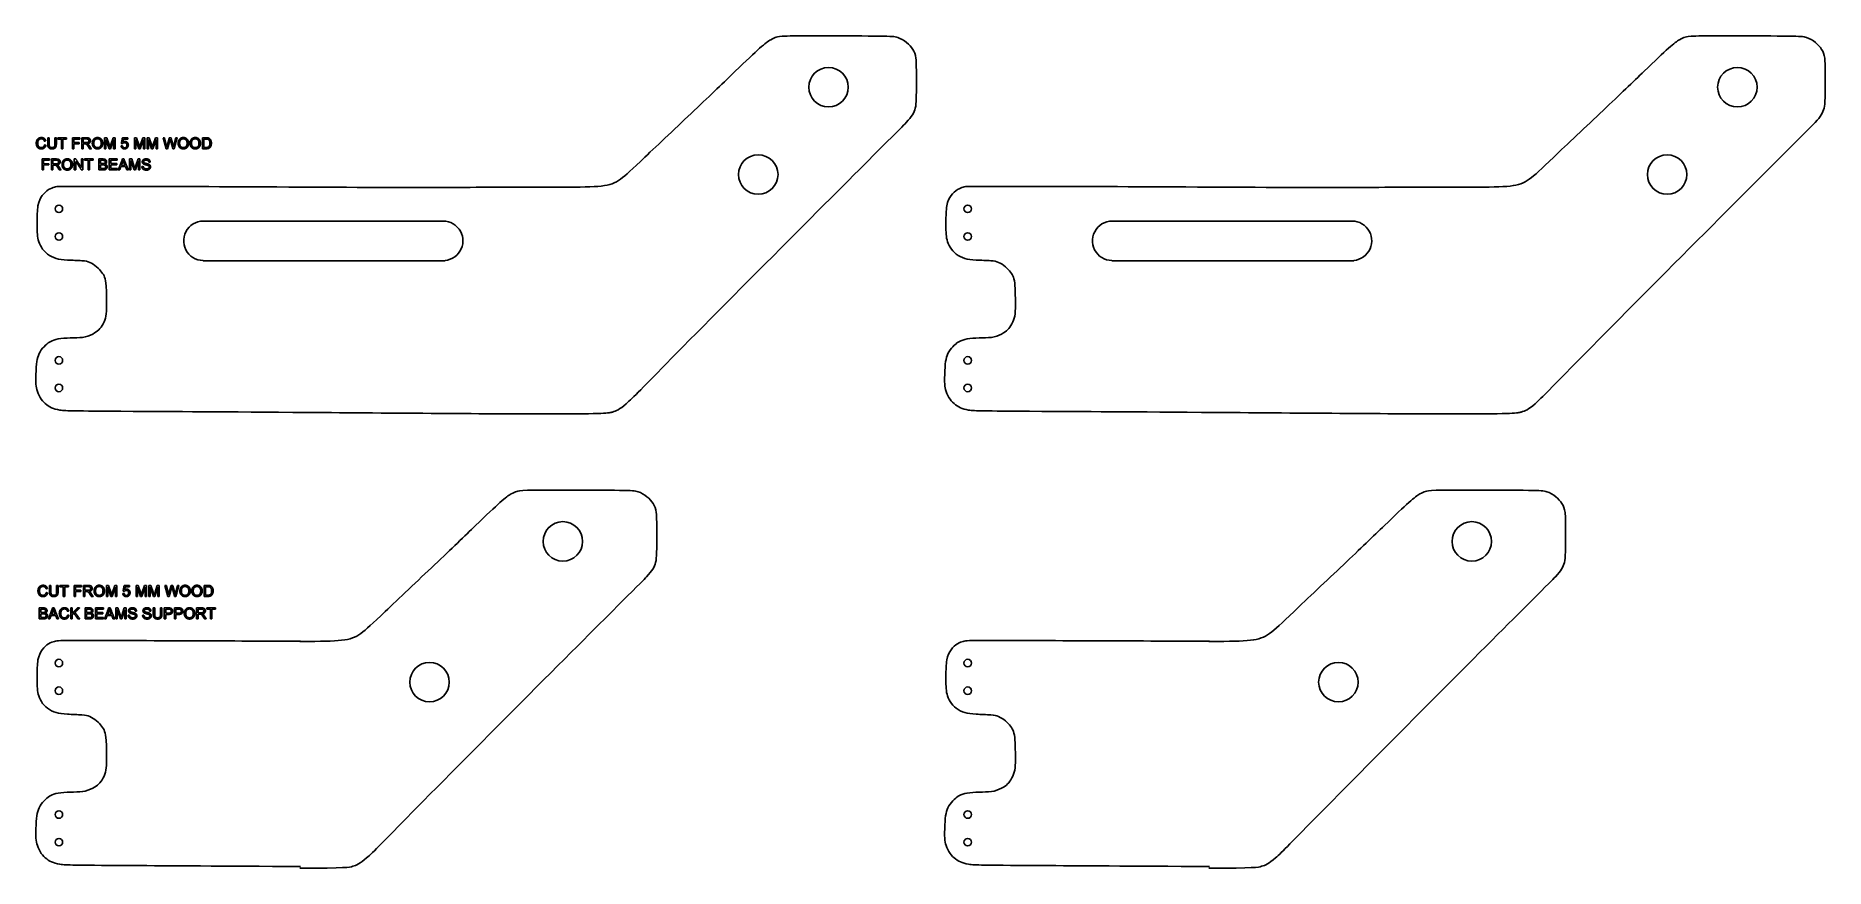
# Model space of a CAD drawing. Header units: millimetres. Extents: x -161 to 656, y -114 to 266.
import ezdxf

# ---------------------------------------------------------------- set-up
doc = ezdxf.new("R2010")
doc.units = ezdxf.units.MM
doc.layers.add('Layer 01', color=12, linetype='Continuous', true_color=0xc80000)
doc.layers.add('Layer 03', color=5, linetype='Continuous', true_color=0x0000ff)

msp = doc.modelspace()

# ---------------------------------------------------------------- linework, layer by layer
at = {"layer": 'Layer 01'}
for p, q in [((-151.53, 219.58), (-152.19, 219.58)), ((-152.19, 219.58), (-152.19, 216.69)), ((-151.53, 216.69), (-151.53, 219.58)), ((-137.74, 219.58), (-139.95, 219.58)), ((-139.95, 219.58), (-139.95, 214.58)), ((-139.95, 214.58), (-139.29, 214.58)), ((-137.71, 219.02), (-139.29, 219.02)), ((-139.29, 219.02), (-139.29, 217.37)), ((-139.29, 217.37), (-137.87, 217.37)), ((-139.29, 214.58), (-139.29, 216.8)), ((-139.29, 216.8), (-138.53, 216.8)), ((-128.52, 219.58), (-129.51, 219.58)), ((-129.51, 219.58), (-129.51, 214.58)), ((-129.51, 214.58), (-128.88, 214.58)), ((-128.88, 214.58), (-128.88, 218.83)), ((-128.88, 218.83), (-127.43, 214.58)), ((-127.34, 216.04), (-128.52, 219.58)), ((-127.43, 214.58), (-126.84, 214.58)), ((-126.84, 214.58), (-125.38, 218.76)), ((-125.64, 219.58), (-126.83, 216.1)), ((-124.75, 219.58), (-125.64, 219.58)), ((-125.38, 218.76), (-125.38, 214.58)), ((-125.38, 214.58), (-124.75, 214.58)), ((-124.75, 214.58), (-124.75, 219.58)), ((-114.94, 219.58), (-115.94, 219.58)), ((-115.94, 219.58), (-115.94, 214.58)), ((-115.94, 214.58), (-115.3, 214.58)), ((-115.3, 214.58), (-115.3, 218.83)), ((-115.3, 218.83), (-113.86, 214.58)), ((-113.76, 216.04), (-114.94, 219.58)), ((-113.86, 214.58), (-113.26, 214.58)), ((-112.06, 219.58), (-113.26, 216.1)), ((-113.26, 214.58), (-111.81, 218.76)), ((-111.17, 219.58), (-112.06, 219.58)), ((-111.81, 218.76), (-111.81, 214.58)), ((-111.81, 214.58), (-111.17, 214.58)), ((-111.17, 214.58), (-111.17, 219.58)), ((-109.13, 219.58), (-110.12, 219.58)), ((-110.12, 219.58), (-110.12, 214.58)), ((-110.12, 214.58), (-109.49, 214.58)), ((-109.49, 214.58), (-109.49, 218.83)), ((-109.49, 218.83), (-108.04, 214.58)), ((-107.95, 216.04), (-109.13, 219.58)), ((-108.04, 214.58), (-107.45, 214.58)), ((-107.45, 214.58), (-105.99, 218.76)), ((-106.25, 219.58), (-107.44, 216.1)), ((-105.36, 219.58), (-106.25, 219.58)), ((-105.99, 218.76), (-105.99, 214.58)), ((-105.99, 214.58), (-105.36, 214.58)), ((-105.36, 214.58), (-105.36, 219.58)), ((-102.13, 219.58), (-102.8, 219.58)), ((-102.8, 219.58), (-101.48, 214.58)), ((-101.37, 216.3), (-102.13, 219.58)), ((-101.48, 214.58), (-100.8, 214.58)), ((-100.8, 214.58), (-99.74, 218.39)), ((-83.18, 219.58), (-84.9, 219.58)), ((-84.9, 219.58), (-84.9, 214.58)), ((-84.9, 214.58), (-83.1, 214.58)), ((-83.19, 218.99), (-84.24, 218.99)), ((-84.24, 218.99), (-84.24, 215.17)), ((-84.24, 215.17), (-83.18, 215.17)), ((-151.56, 209.89), (-153.78, 209.89)), ((-153.78, 209.89), (-153.78, 204.89)), ((-153.78, 204.89), (-153.12, 204.89)), ((-151.54, 209.34), (-153.12, 209.34)), ((-153.12, 209.34), (-153.12, 207.68)), ((-153.12, 207.68), (-151.7, 207.68)), ((-153.12, 204.89), (-153.12, 207.11)), ((-153.12, 207.11), (-152.35, 207.11)), ((-130.23, 209.89), (-132.1, 209.89)), ((-132.1, 209.89), (-132.1, 204.89)), ((-132.1, 204.89), (-130.2, 204.89)), ((-130.44, 209.3), (-131.44, 209.3)), ((-131.44, 209.3), (-131.44, 207.79)), ((-131.44, 207.79), (-130.36, 207.79)), ((-130.29, 207.2), (-131.44, 207.2)), ((-131.44, 207.2), (-131.44, 205.48)), ((-131.44, 205.48), (-130.2, 205.48)), ((-121.32, 208.41), (-121.87, 206.94)), ((-121.87, 206.94), (-120.18, 206.94)), ((-120.18, 206.94), (-120.7, 208.33)), ((-117.13, 209.89), (-118.13, 209.89)), ((-118.13, 209.89), (-118.13, 204.89)), ((-118.13, 204.89), (-117.49, 204.89)), ((-117.49, 204.89), (-117.49, 209.14)), ((-117.49, 209.14), (-116.05, 204.89)), ((-115.95, 206.35), (-117.13, 209.89)), ((-116.05, 204.89), (-115.45, 204.89)), ((-114.25, 209.89), (-115.45, 206.41)), ((-115.45, 204.89), (-114, 209.07)), ((-113.36, 209.89), (-114.25, 209.89)), ((-114, 209.07), (-114, 204.89)), ((-114, 204.89), (-113.36, 204.89)), ((-113.36, 204.89), (-113.36, 209.89)), ((-150.74, 15.36), (-151.4, 15.36)), ((-151.4, 15.36), (-151.4, 12.48)), ((-150.74, 12.47), (-150.74, 15.36)), ((-136.95, 15.36), (-139.16, 15.36)), ((-139.16, 15.36), (-139.16, 10.36)), ((-139.16, 10.36), (-138.5, 10.36)), ((-136.92, 14.81), (-138.5, 14.81)), ((-138.5, 14.81), (-138.5, 13.15)), ((-138.5, 13.15), (-137.08, 13.15)), ((-138.5, 10.36), (-138.5, 12.58)), ((-138.5, 12.58), (-137.73, 12.58)), ((-127.73, 15.36), (-128.72, 15.36)), ((-128.72, 15.36), (-128.72, 10.36)), ((-128.72, 10.36), (-128.09, 10.36)), ((-128.09, 10.36), (-128.09, 14.62)), ((-128.09, 14.62), (-126.64, 10.36)), ((-126.54, 11.82), (-127.73, 15.36)), ((-126.64, 10.36), (-126.04, 10.36)), ((-124.84, 15.36), (-126.04, 11.88)), ((-126.04, 10.36), (-124.59, 14.54)), ((-123.95, 15.36), (-124.84, 15.36)), ((-124.59, 14.54), (-124.59, 10.36)), ((-124.59, 10.36), (-123.95, 10.36)), ((-123.95, 10.36), (-123.95, 15.36)), ((-114.15, 15.36), (-115.15, 15.36)), ((-115.15, 15.36), (-115.15, 10.36)), ((-115.15, 10.36), (-114.51, 10.36)), ((-114.51, 10.36), (-114.51, 14.62)), ((-114.51, 14.62), (-113.07, 10.36)), ((-112.97, 11.82), (-114.15, 15.36)), ((-113.07, 10.36), (-112.47, 10.36)), ((-111.27, 15.36), (-112.47, 11.88)), ((-112.47, 10.36), (-111.02, 14.54)), ((-110.38, 15.36), (-111.27, 15.36)), ((-111.02, 14.54), (-111.02, 10.36)), ((-111.02, 10.36), (-110.38, 10.36)), ((-110.38, 10.36), (-110.38, 15.36)), ((-108.34, 15.36), (-109.33, 15.36)), ((-109.33, 15.36), (-109.33, 10.36)), ((-109.33, 10.36), (-108.7, 10.36)), ((-108.7, 10.36), (-108.7, 14.62)), ((-108.7, 14.62), (-107.25, 10.36)), ((-107.16, 11.82), (-108.34, 15.36)), ((-107.25, 10.36), (-106.65, 10.36)), ((-105.45, 15.36), (-106.65, 11.88)), ((-106.65, 10.36), (-105.2, 14.54)), ((-104.56, 15.36), (-105.45, 15.36)), ((-105.2, 14.54), (-105.2, 10.36)), ((-105.2, 10.36), (-104.56, 10.36)), ((-104.56, 10.36), (-104.56, 15.36)), ((-101.33, 15.36), (-102.01, 15.36)), ((-102.01, 15.36), (-100.69, 10.36)), ((-100.57, 12.08), (-101.33, 15.36)), ((-100.69, 10.36), (-100.01, 10.36)), ((-100.01, 10.36), (-98.95, 14.17)), ((-82.39, 15.36), (-84.11, 15.36)), ((-84.11, 15.36), (-84.11, 10.36)), ((-84.11, 10.36), (-82.31, 10.36)), ((-82.4, 14.77), (-83.45, 14.77)), ((-83.45, 14.77), (-83.45, 10.95)), ((-83.45, 10.95), (-82.38, 10.95)), ((-157.44, 5.11), (-159.32, 5.11)), ((-159.32, 5.11), (-159.32, 0.11)), ((-159.32, 0.11), (-157.41, 0.11)), ((-157.66, 4.52), (-158.65, 4.52)), ((-158.65, 4.52), (-158.65, 3.01)), ((-158.65, 3.01), (-157.57, 3.01)), ((-157.5, 2.42), (-158.65, 2.42)), ((-158.65, 2.42), (-158.65, 0.7)), ((-158.65, 0.7), (-157.41, 0.7)), ((-153.19, 3.63), (-153.74, 2.17)), ((-153.74, 2.17), (-152.05, 2.17)), ((-152.05, 2.17), (-152.57, 3.55)), ((-136.49, 5.11), (-138.37, 5.11)), ((-138.37, 5.11), (-138.37, 0.11)), ((-138.37, 0.11), (-136.46, 0.11)), ((-136.71, 4.52), (-137.71, 4.52)), ((-137.71, 4.52), (-137.71, 3.01)), ((-137.71, 3.01), (-136.63, 3.01)), ((-136.55, 2.42), (-137.71, 2.42)), ((-137.71, 2.42), (-137.71, 0.7)), ((-137.71, 0.7), (-136.46, 0.7)), ((-127.59, 3.63), (-128.14, 2.17)), ((-128.14, 2.17), (-126.44, 2.17)), ((-126.44, 2.17), (-126.96, 3.55)), ((-123.4, 5.11), (-124.39, 5.11)), ((-124.39, 5.11), (-124.39, 0.11)), ((-124.39, 0.11), (-123.76, 0.11)), ((-123.76, 0.11), (-123.76, 4.37)), ((-123.76, 4.37), (-122.31, 0.11)), ((-122.22, 1.57), (-123.4, 5.11)), ((-122.31, 0.11), (-121.72, 0.11)), ((-121.72, 0.11), (-120.26, 4.3)), ((-120.52, 5.11), (-121.71, 1.63)), ((-119.63, 5.11), (-120.52, 5.11)), ((-120.26, 4.3), (-120.26, 0.11)), ((-120.26, 0.11), (-119.63, 0.11)), ((-119.63, 0.11), (-119.63, 5.11)), ((-103.37, 5.11), (-104.03, 5.11)), ((-104.03, 5.11), (-104.03, 2.23)), ((-103.37, 2.22), (-103.37, 5.11)), ((-100.38, 5.11), (-102.27, 5.11)), ((-102.27, 5.11), (-102.27, 0.11)), ((-102.27, 0.11), (-101.61, 0.11)), ((-100.33, 4.52), (-101.61, 4.52)), ((-101.61, 4.52), (-101.61, 2.74)), ((-101.61, 2.74), (-100.31, 2.74)), ((-101.61, 0.11), (-101.61, 2.15)), ((-101.61, 2.15), (-100.32, 2.15)), ((-95.73, 5.11), (-97.61, 5.11)), ((-97.61, 5.11), (-97.61, 0.11)), ((-97.61, 0.11), (-96.95, 0.11)), ((-95.67, 4.52), (-96.95, 4.52)), ((-96.95, 4.52), (-96.95, 2.74)), ((-96.95, 2.74), (-95.66, 2.74)), ((-96.95, 0.11), (-96.95, 2.15)), ((-96.95, 2.15), (-95.67, 2.15)), ((-85.3, 5.11), (-87.52, 5.11)), ((-87.52, 5.11), (-87.52, 0.11)), ((-87.52, 0.11), (-86.86, 0.11)), ((-85.27, 4.56), (-86.86, 4.56)), ((-86.86, 4.56), (-86.86, 2.91)), ((-86.86, 2.91), (-85.43, 2.91)), ((-86.86, 0.11), (-86.86, 2.33)), ((-86.86, 2.33), (-86.09, 2.33))]:
    msp.add_line(p, q, dxfattribs=at)
for points, knots in [([(-156.37, 218.21), (-156.57, 218.9), (-157.08, 219.28), (-157.6, 219.66), (-158.35, 219.66), (-159.01, 219.66), (-159.56, 219.36), (-160.11, 219.06), (-160.41, 218.48), (-160.7, 217.9), (-160.7, 217.12), (-160.7, 216.4), (-160.44, 215.78), (-160.18, 215.15), (-159.67, 214.82), (-159.16, 214.49), (-158.36, 214.49), (-157.58, 214.49), (-157.04, 214.92), (-156.5, 215.35), (-156.29, 216.16)], [-21, -21, -21, -20, -20, -19, -19, -18, -18, -17, -17, -16, -16, -15, -15, -14, -14, -13, -13, -12, -12, -11, -11, -11]), ([(-156.95, 216.33), (-157.08, 215.7), (-157.47, 215.38), (-157.85, 215.06), (-158.41, 215.06), (-158.87, 215.06), (-159.26, 215.3), (-159.65, 215.53), (-159.84, 216.01), (-160.02, 216.48), (-160.02, 217.12), (-160.02, 217.61), (-159.87, 218.08), (-159.71, 218.54), (-159.32, 218.82), (-158.94, 219.1), (-158.36, 219.1), (-157.86, 219.1), (-157.53, 218.85), (-157.2, 218.6), (-157.02, 218.05)], [-32, -32, -32, -31, -31, -30, -30, -29, -29, -28, -28, -27, -27, -26, -26, -25, -25, -24, -24, -23, -23, -22, -22, -22]), ([(-155.46, 216.69), (-155.46, 215.9), (-155.27, 215.44), (-155.08, 214.98), (-154.63, 214.74), (-154.19, 214.49), (-153.49, 214.49), (-152.76, 214.49), (-152.32, 214.77), (-151.87, 215.05), (-151.7, 215.49), (-151.53, 215.94), (-151.53, 216.69)], [-8, -8, -8, -7, -7, -6, -6, -5, -5, -4, -4, -3, -3, -2, -2, -2]), ([(-152.19, 216.69), (-152.19, 215.75), (-152.5, 215.42), (-152.81, 215.09), (-153.54, 215.09), (-153.97, 215.09), (-154.26, 215.26), (-154.56, 215.43), (-154.68, 215.73), (-154.8, 216.04), (-154.8, 216.69)], [-16, -16, -16, -15, -15, -14, -14, -13, -13, -12, -12, -11, -11, -11]), ([(-138.16, 216.77), (-138, 216.74), (-137.86, 216.64), (-137.71, 216.55), (-137.52, 216.31), (-137.33, 216.07), (-137.04, 215.62)], [-15, -15, -15, -14, -14, -13, -13, -12, -12, -12]), ([(-137.87, 217.37), (-137.42, 217.37), (-137.16, 217.47), (-136.91, 217.56), (-136.77, 217.77), (-136.64, 217.97), (-136.64, 218.21), (-136.64, 218.57), (-136.9, 218.8), (-137.16, 219.02), (-137.71, 219.02)], [1, 1, 1, 2, 2, 3, 3, 4, 4, 5, 5, 6, 6, 6]), ([(-137.37, 216.85), (-136.65, 216.95), (-136.3, 217.32), (-135.96, 217.68), (-135.96, 218.21), (-135.96, 218.63), (-136.17, 218.97), (-136.38, 219.31), (-136.72, 219.44), (-137.07, 219.58), (-137.74, 219.58)], [-7, -7, -7, -6, -6, -5, -5, -4, -4, -3, -3, -2, -2, -2]), ([(-136.42, 215.94), (-136.68, 216.34), (-136.97, 216.6), (-137.11, 216.73), (-137.37, 216.85)], [-9, -9, -9, -8, -8, -7, -7, -7]), ([(-135.12, 217.01), (-135.12, 216.36), (-134.84, 215.77), (-134.55, 215.18), (-134, 214.84), (-133.44, 214.49), (-132.74, 214.49), (-132.08, 214.49), (-131.52, 214.8), (-130.96, 215.11), (-130.65, 215.71), (-130.35, 216.31), (-130.35, 217.07), (-130.35, 217.82), (-130.64, 218.41), (-130.93, 219), (-131.48, 219.33), (-132.04, 219.67), (-132.73, 219.67), (-133.79, 219.67), (-134.46, 218.96), (-135.12, 218.26), (-135.12, 217.01)], [-11, -11, -11, -10, -10, -9, -9, -8, -8, -7, -7, -6, -6, -5, -5, -4, -4, -3, -3, -2, -2, -1, -1, 0, 0, 0]), ([(-134.44, 217), (-134.44, 216.1), (-133.96, 215.58), (-133.47, 215.06), (-132.74, 215.06), (-131.99, 215.06), (-131.51, 215.59), (-131.03, 216.11), (-131.03, 217.07), (-131.03, 217.68), (-131.23, 218.14), (-131.44, 218.59), (-131.84, 218.85), (-132.23, 219.1), (-132.73, 219.1), (-133.43, 219.1), (-133.94, 218.61), (-134.44, 218.13), (-134.44, 217)], [0, 0, 0, 1, 1, 2, 2, 3, 3, 4, 4, 5, 5, 6, 6, 7, 7, 8, 8, 9, 9, 9]), ([(-121.99, 215.89), (-121.93, 215.26), (-121.5, 214.88), (-121.07, 214.49), (-120.38, 214.49), (-119.55, 214.49), (-119.07, 215.1), (-118.68, 215.6), (-118.68, 216.27), (-118.68, 216.99), (-119.13, 217.44), (-119.58, 217.89), (-120.23, 217.89), (-120.72, 217.89), (-121.17, 217.58)], [-29, -29, -29, -28, -28, -27, -27, -26, -26, -25, -25, -24, -24, -23, -23, -22, -22, -22]), ([(-121.3, 216.87), (-121.17, 217.08), (-120.93, 217.22), (-120.69, 217.35), (-120.39, 217.35), (-119.92, 217.35), (-119.62, 217.05), (-119.33, 216.74), (-119.33, 216.22), (-119.33, 215.67), (-119.63, 215.33), (-119.94, 215), (-120.38, 215), (-120.75, 215), (-121.01, 215.24), (-121.27, 215.47), (-121.35, 215.94)], [-16, -16, -16, -15, -15, -14, -14, -13, -13, -12, -12, -11, -11, -10, -10, -9, -9, -8, -8, -8]), ([(-95.96, 217.01), (-95.96, 216.36), (-95.68, 215.77), (-95.39, 215.18), (-94.84, 214.84), (-94.28, 214.49), (-93.57, 214.49), (-92.92, 214.49), (-92.36, 214.8), (-91.8, 215.11), (-91.49, 215.71), (-91.18, 216.31), (-91.18, 217.07), (-91.18, 217.82), (-91.48, 218.41), (-91.77, 219), (-92.32, 219.33), (-92.88, 219.67), (-93.57, 219.67), (-94.63, 219.67), (-95.3, 218.96), (-95.96, 218.26), (-95.96, 217.01)], [-11, -11, -11, -10, -10, -9, -9, -8, -8, -7, -7, -6, -6, -5, -5, -4, -4, -3, -3, -2, -2, -1, -1, 0, 0, 0]), ([(-95.28, 217), (-95.28, 216.1), (-94.8, 215.58), (-94.31, 215.06), (-93.58, 215.06), (-92.83, 215.06), (-92.35, 215.59), (-91.87, 216.11), (-91.87, 217.07), (-91.87, 217.68), (-92.07, 218.14), (-92.28, 218.59), (-92.68, 218.85), (-93.07, 219.1), (-93.57, 219.1), (-94.27, 219.1), (-94.78, 218.61), (-95.28, 218.13), (-95.28, 217)], [0, 0, 0, 1, 1, 2, 2, 3, 3, 4, 4, 5, 5, 6, 6, 7, 7, 8, 8, 9, 9, 9]), ([(-90.53, 217.01), (-90.53, 216.36), (-90.25, 215.77), (-89.96, 215.18), (-89.41, 214.84), (-88.85, 214.49), (-88.14, 214.49), (-87.49, 214.49), (-86.93, 214.8), (-86.37, 215.11), (-86.06, 215.71), (-85.76, 216.31), (-85.76, 217.07), (-85.76, 217.82), (-86.05, 218.41), (-86.34, 219), (-86.89, 219.33), (-87.45, 219.67), (-88.14, 219.67), (-89.2, 219.67), (-89.87, 218.96), (-90.53, 218.26), (-90.53, 217.01)], [-11, -11, -11, -10, -10, -9, -9, -8, -8, -7, -7, -6, -6, -5, -5, -4, -4, -3, -3, -2, -2, -1, -1, 0, 0, 0]), ([(-89.85, 217), (-89.85, 216.1), (-89.37, 215.58), (-88.88, 215.06), (-88.15, 215.06), (-87.4, 215.06), (-86.92, 215.59), (-86.44, 216.11), (-86.44, 217.07), (-86.44, 217.68), (-86.64, 218.14), (-86.85, 218.59), (-87.25, 218.85), (-87.64, 219.1), (-88.14, 219.1), (-88.84, 219.1), (-89.35, 218.61), (-89.85, 218.13), (-89.85, 217)], [0, 0, 0, 1, 1, 2, 2, 3, 3, 4, 4, 5, 5, 6, 6, 7, 7, 8, 8, 9, 9, 9]), ([(-83.18, 215.17), (-82.68, 215.17), (-82.4, 215.26), (-82.12, 215.35), (-81.95, 215.52), (-81.72, 215.76), (-81.59, 216.15), (-81.45, 216.55), (-81.45, 217.12), (-81.45, 217.9), (-81.71, 218.32), (-81.97, 218.74), (-82.34, 218.88), (-82.6, 218.99), (-83.19, 218.99)], [1, 1, 1, 2, 2, 3, 3, 4, 4, 5, 5, 6, 6, 7, 7, 8, 8, 8]), ([(-83.1, 214.58), (-82.65, 214.58), (-82.3, 214.67), (-81.95, 214.75), (-81.7, 214.92), (-81.45, 215.08), (-81.25, 215.37), (-81.04, 215.66), (-80.91, 216.1), (-80.77, 216.54), (-80.77, 217.11), (-80.77, 217.77), (-80.97, 218.29), (-81.16, 218.81), (-81.56, 219.15), (-81.86, 219.41), (-82.29, 219.51), (-82.6, 219.58), (-83.18, 219.58)], [-11, -11, -11, -10, -10, -9, -9, -8, -8, -7, -7, -6, -6, -5, -5, -4, -4, -3, -3, -2, -2, -2]), ([(-151.98, 207.09), (-151.83, 207.05), (-151.68, 206.95), (-151.53, 206.86), (-151.35, 206.62), (-151.16, 206.38), (-150.87, 205.93)], [-15, -15, -15, -14, -14, -13, -13, -12, -12, -12]), ([(-151.7, 207.68), (-151.24, 207.68), (-150.99, 207.78), (-150.73, 207.87), (-150.6, 208.08), (-150.47, 208.28), (-150.47, 208.52), (-150.47, 208.88), (-150.72, 209.11), (-150.98, 209.34), (-151.54, 209.34)], [1, 1, 1, 2, 2, 3, 3, 4, 4, 5, 5, 6, 6, 6]), ([(-151.19, 207.16), (-150.47, 207.26), (-150.13, 207.63), (-149.79, 207.99), (-149.79, 208.52), (-149.79, 208.94), (-149.99, 209.28), (-150.2, 209.62), (-150.55, 209.75), (-150.9, 209.89), (-151.56, 209.89)], [-7, -7, -7, -6, -6, -5, -5, -4, -4, -3, -3, -2, -2, -2]), ([(-150.25, 206.25), (-150.5, 206.65), (-150.79, 206.92), (-150.93, 207.04), (-151.19, 207.16)], [-9, -9, -9, -8, -8, -7, -7, -7]), ([(-148.95, 207.32), (-148.95, 206.67), (-148.66, 206.08), (-148.38, 205.49), (-147.82, 205.15), (-147.27, 204.81), (-146.56, 204.81), (-145.91, 204.81), (-145.35, 205.11), (-144.79, 205.42), (-144.48, 206.02), (-144.17, 206.62), (-144.17, 207.38), (-144.17, 208.13), (-144.46, 208.72), (-144.75, 209.31), (-145.31, 209.65), (-145.87, 209.98), (-146.56, 209.98), (-147.61, 209.98), (-148.28, 209.27), (-148.95, 208.57), (-148.95, 207.32)], [-11, -11, -11, -10, -10, -9, -9, -8, -8, -7, -7, -6, -6, -5, -5, -4, -4, -3, -3, -2, -2, -1, -1, 0, 0, 0]), ([(-148.27, 207.31), (-148.27, 206.41), (-147.78, 205.89), (-147.3, 205.37), (-146.56, 205.37), (-145.82, 205.37), (-145.34, 205.9), (-144.85, 206.42), (-144.85, 207.39), (-144.85, 208), (-145.06, 208.45), (-145.27, 208.91), (-145.66, 209.16), (-146.06, 209.41), (-146.55, 209.41), (-147.26, 209.41), (-147.76, 208.92), (-148.27, 208.44), (-148.27, 207.31)], [0, 0, 0, 1, 1, 2, 2, 3, 3, 4, 4, 5, 5, 6, 6, 7, 7, 8, 8, 9, 9, 9]), ([(-130.36, 207.79), (-129.92, 207.79), (-129.73, 207.85), (-129.48, 207.92), (-129.35, 208.09), (-129.22, 208.27), (-129.22, 208.53), (-129.22, 208.78), (-129.34, 208.97), (-129.46, 209.16), (-129.68, 209.23), (-129.9, 209.3), (-130.44, 209.3)], [1, 1, 1, 2, 2, 3, 3, 4, 4, 5, 5, 6, 6, 7, 7, 7]), ([(-130.2, 205.48), (-129.88, 205.48), (-129.75, 205.5), (-129.52, 205.54), (-129.37, 205.64), (-129.21, 205.74), (-129.11, 205.92), (-129.01, 206.1), (-129.01, 206.34), (-129.01, 206.62), (-129.16, 206.82), (-129.3, 207.03), (-129.56, 207.11), (-129.81, 207.2), (-130.29, 207.2)], [1, 1, 1, 2, 2, 3, 3, 4, 4, 5, 5, 6, 6, 7, 7, 8, 8, 8]), ([(-129.27, 207.55), (-128.92, 207.72), (-128.75, 208.01), (-128.57, 208.29), (-128.57, 208.61), (-128.57, 208.95), (-128.77, 209.27), (-128.96, 209.58), (-129.31, 209.74), (-129.66, 209.89), (-130.23, 209.89)], [-7, -7, -7, -6, -6, -5, -5, -4, -4, -3, -3, -2, -2, -2]), ([(-130.2, 204.89), (-129.72, 204.89), (-129.39, 204.97), (-129.06, 205.06), (-128.84, 205.22), (-128.63, 205.38), (-128.48, 205.69), (-128.33, 205.99), (-128.33, 206.34), (-128.33, 206.78), (-128.57, 207.1), (-128.82, 207.42), (-129.27, 207.55)], [-13, -13, -13, -12, -12, -11, -11, -10, -10, -9, -9, -8, -8, -7, -7, -7]), ([(-112.52, 206.5), (-112.5, 205.99), (-112.24, 205.6), (-111.98, 205.2), (-111.53, 205), (-111.07, 204.81), (-110.39, 204.81), (-109.85, 204.81), (-109.43, 205), (-109, 205.2), (-108.77, 205.55), (-108.54, 205.9), (-108.54, 206.3), (-108.54, 206.7), (-108.75, 207.01), (-108.96, 207.32), (-109.39, 207.52), (-109.69, 207.66), (-110.5, 207.84), (-111.31, 208.02), (-111.5, 208.2), (-111.69, 208.37), (-111.69, 208.64), (-111.69, 208.95), (-111.42, 209.17), (-111.14, 209.39), (-110.54, 209.39), (-109.97, 209.39), (-109.67, 209.15), (-109.38, 208.91), (-109.32, 208.43)], [-50, -50, -50, -49, -49, -48, -48, -47, -47, -46, -46, -45, -45, -44, -44, -43, -43, -42, -42, -41, -41, -40, -40, -39, -39, -38, -38, -37, -37, -36, -36, -35, -35, -35]), ([(-108.69, 208.48), (-108.71, 208.92), (-108.94, 209.27), (-109.16, 209.61), (-109.59, 209.79), (-110.01, 209.97), (-110.57, 209.97), (-111.07, 209.97), (-111.49, 209.8), (-111.9, 209.63), (-112.11, 209.3), (-112.33, 208.97), (-112.33, 208.6), (-112.33, 208.25), (-112.15, 207.97), (-111.98, 207.7), (-111.62, 207.51), (-111.34, 207.36), (-110.65, 207.2), (-109.97, 207.03), (-109.76, 206.95), (-109.45, 206.83), (-109.31, 206.66), (-109.18, 206.48), (-109.18, 206.25), (-109.18, 206.02), (-109.32, 205.82), (-109.46, 205.62), (-109.75, 205.51), (-110.04, 205.4), (-110.42, 205.4), (-110.85, 205.4), (-111.19, 205.55), (-111.53, 205.69), (-111.69, 205.94), (-111.85, 206.18), (-111.89, 206.55)], [-34, -34, -34, -33, -33, -32, -32, -31, -31, -30, -30, -29, -29, -28, -28, -27, -27, -26, -26, -25, -25, -24, -24, -23, -23, -22, -22, -21, -21, -20, -20, -19, -19, -18, -18, -17, -17, -16, -16, -16]), ([(-155.58, 13.99), (-155.78, 14.68), (-156.29, 15.06), (-156.8, 15.44), (-157.55, 15.44), (-158.22, 15.44), (-158.77, 15.14), (-159.32, 14.84), (-159.61, 14.26), (-159.91, 13.68), (-159.91, 12.9), (-159.91, 12.18), (-159.65, 11.56), (-159.38, 10.94), (-158.88, 10.61), (-158.37, 10.28), (-157.56, 10.28), (-156.78, 10.28), (-156.24, 10.7), (-155.7, 11.13), (-155.5, 11.95)], [-21, -21, -21, -20, -20, -19, -19, -18, -18, -17, -17, -16, -16, -15, -15, -14, -14, -13, -13, -12, -12, -11, -11, -11]), ([(-156.16, 12.11), (-156.29, 11.48), (-156.68, 11.16), (-157.06, 10.84), (-157.62, 10.84), (-158.08, 10.84), (-158.47, 11.08), (-158.86, 11.31), (-159.04, 11.79), (-159.23, 12.26), (-159.23, 12.9), (-159.23, 13.4), (-159.07, 13.86), (-158.92, 14.33), (-158.53, 14.6), (-158.14, 14.88), (-157.57, 14.88), (-157.07, 14.88), (-156.74, 14.63), (-156.41, 14.38), (-156.23, 13.84)], [-32, -32, -32, -31, -31, -30, -30, -29, -29, -28, -28, -27, -27, -26, -26, -25, -25, -24, -24, -23, -23, -22, -22, -22]), ([(-154.67, 12.47), (-154.67, 11.68), (-154.48, 11.22), (-154.29, 10.76), (-153.84, 10.52), (-153.4, 10.28), (-152.69, 10.28), (-151.97, 10.28), (-151.53, 10.56), (-151.08, 10.83), (-150.91, 11.28), (-150.74, 11.72), (-150.74, 12.47)], [-8, -8, -8, -7, -7, -6, -6, -5, -5, -4, -4, -3, -3, -2, -2, -2]), ([(-151.4, 12.48), (-151.4, 11.53), (-151.71, 11.2), (-152.02, 10.87), (-152.75, 10.87), (-153.18, 10.87), (-153.47, 11.04), (-153.77, 11.21), (-153.89, 11.52), (-154.01, 11.82), (-154.01, 12.48)], [-16, -16, -16, -15, -15, -14, -14, -13, -13, -12, -12, -11, -11, -11]), ([(-137.37, 12.56), (-137.21, 12.52), (-137.06, 12.42), (-136.92, 12.33), (-136.73, 12.09), (-136.54, 11.85), (-136.25, 11.4)], [-15, -15, -15, -14, -14, -13, -13, -12, -12, -12]), ([(-137.08, 13.15), (-136.63, 13.15), (-136.37, 13.25), (-136.12, 13.34), (-135.98, 13.55), (-135.85, 13.75), (-135.85, 14), (-135.85, 14.35), (-136.11, 14.58), (-136.36, 14.81), (-136.92, 14.81)], [1, 1, 1, 2, 2, 3, 3, 4, 4, 5, 5, 6, 6, 6]), ([(-136.58, 12.64), (-135.86, 12.73), (-135.51, 13.1), (-135.17, 13.46), (-135.17, 14), (-135.17, 14.41), (-135.38, 14.75), (-135.58, 15.09), (-135.93, 15.22), (-136.28, 15.36), (-136.95, 15.36)], [-7, -7, -7, -6, -6, -5, -5, -4, -4, -3, -3, -2, -2, -2]), ([(-135.63, 11.72), (-135.89, 12.12), (-136.18, 12.39), (-136.31, 12.51), (-136.58, 12.64)], [-9, -9, -9, -8, -8, -7, -7, -7]), ([(-134.33, 12.8), (-134.33, 12.14), (-134.05, 11.55), (-133.76, 10.96), (-133.2, 10.62), (-132.65, 10.28), (-131.94, 10.28), (-131.29, 10.28), (-130.73, 10.59), (-130.17, 10.89), (-129.86, 11.49), (-129.55, 12.09), (-129.55, 12.85), (-129.55, 13.6), (-129.85, 14.2), (-130.14, 14.79), (-130.69, 15.12), (-131.25, 15.45), (-131.94, 15.45), (-133, 15.45), (-133.66, 14.74), (-134.33, 14.04), (-134.33, 12.8)], [-11, -11, -11, -10, -10, -9, -9, -8, -8, -7, -7, -6, -6, -5, -5, -4, -4, -3, -3, -2, -2, -1, -1, 0, 0, 0]), ([(-133.65, 12.79), (-133.65, 11.88), (-133.17, 11.36), (-132.68, 10.84), (-131.95, 10.84), (-131.2, 10.84), (-130.72, 11.37), (-130.24, 11.89), (-130.24, 12.86), (-130.24, 13.47), (-130.44, 13.92), (-130.65, 14.38), (-131.05, 14.63), (-131.44, 14.88), (-131.94, 14.88), (-132.64, 14.88), (-133.15, 14.4), (-133.65, 13.91), (-133.65, 12.79)], [0, 0, 0, 1, 1, 2, 2, 3, 3, 4, 4, 5, 5, 6, 6, 7, 7, 8, 8, 9, 9, 9]), ([(-121.2, 11.67), (-121.14, 11.04), (-120.7, 10.66), (-120.27, 10.28), (-119.59, 10.28), (-118.76, 10.28), (-118.28, 10.88), (-117.88, 11.38), (-117.88, 12.06), (-117.88, 12.77), (-118.33, 13.22), (-118.78, 13.68), (-119.44, 13.68), (-119.93, 13.68), (-120.38, 13.36)], [-29, -29, -29, -28, -28, -27, -27, -26, -26, -25, -25, -24, -24, -23, -23, -22, -22, -22]), ([(-120.51, 12.65), (-120.38, 12.86), (-120.14, 13), (-119.9, 13.13), (-119.6, 13.13), (-119.13, 13.13), (-118.83, 12.83), (-118.54, 12.53), (-118.54, 12), (-118.54, 11.45), (-118.84, 11.12), (-119.15, 10.78), (-119.59, 10.78), (-119.96, 10.78), (-120.22, 11.02), (-120.48, 11.26), (-120.55, 11.73)], [-16, -16, -16, -15, -15, -14, -14, -13, -13, -12, -12, -11, -11, -10, -10, -9, -9, -8, -8, -8]), ([(-95.17, 12.8), (-95.17, 12.14), (-94.89, 11.55), (-94.6, 10.96), (-94.04, 10.62), (-93.49, 10.28), (-92.78, 10.28), (-92.13, 10.28), (-91.57, 10.59), (-91.01, 10.89), (-90.7, 11.49), (-90.39, 12.09), (-90.39, 12.85), (-90.39, 13.6), (-90.68, 14.2), (-90.98, 14.79), (-91.53, 15.12), (-92.09, 15.45), (-92.78, 15.45), (-93.84, 15.45), (-94.5, 14.74), (-95.17, 14.04), (-95.17, 12.8)], [-11, -11, -11, -10, -10, -9, -9, -8, -8, -7, -7, -6, -6, -5, -5, -4, -4, -3, -3, -2, -2, -1, -1, 0, 0, 0]), ([(-94.49, 12.79), (-94.49, 11.88), (-94, 11.36), (-93.52, 10.84), (-92.79, 10.84), (-92.04, 10.84), (-91.56, 11.37), (-91.07, 11.89), (-91.07, 12.86), (-91.07, 13.47), (-91.28, 13.92), (-91.49, 14.38), (-91.88, 14.63), (-92.28, 14.88), (-92.78, 14.88), (-93.48, 14.88), (-93.98, 14.4), (-94.49, 13.91), (-94.49, 12.79)], [0, 0, 0, 1, 1, 2, 2, 3, 3, 4, 4, 5, 5, 6, 6, 7, 7, 8, 8, 9, 9, 9]), ([(-89.74, 12.8), (-89.74, 12.14), (-89.46, 11.55), (-89.17, 10.96), (-88.61, 10.62), (-88.06, 10.28), (-87.35, 10.28), (-86.7, 10.28), (-86.14, 10.59), (-85.58, 10.89), (-85.27, 11.49), (-84.96, 12.09), (-84.96, 12.85), (-84.96, 13.6), (-85.25, 14.2), (-85.55, 14.79), (-86.1, 15.12), (-86.66, 15.45), (-87.35, 15.45), (-88.41, 15.45), (-89.07, 14.74), (-89.74, 14.04), (-89.74, 12.8)], [-11, -11, -11, -10, -10, -9, -9, -8, -8, -7, -7, -6, -6, -5, -5, -4, -4, -3, -3, -2, -2, -1, -1, 0, 0, 0]), ([(-89.06, 12.79), (-89.06, 11.88), (-88.57, 11.36), (-88.09, 10.84), (-87.36, 10.84), (-86.61, 10.84), (-86.13, 11.37), (-85.65, 11.89), (-85.65, 12.86), (-85.65, 13.47), (-85.85, 13.92), (-86.06, 14.38), (-86.45, 14.63), (-86.85, 14.88), (-87.35, 14.88), (-88.05, 14.88), (-88.55, 14.4), (-89.06, 13.91), (-89.06, 12.79)], [0, 0, 0, 1, 1, 2, 2, 3, 3, 4, 4, 5, 5, 6, 6, 7, 7, 8, 8, 9, 9, 9]), ([(-82.38, 10.95), (-81.89, 10.95), (-81.61, 11.04), (-81.33, 11.14), (-81.16, 11.3), (-80.92, 11.54), (-80.79, 11.94), (-80.66, 12.33), (-80.66, 12.9), (-80.66, 13.68), (-80.92, 14.1), (-81.18, 14.52), (-81.54, 14.67), (-81.81, 14.77), (-82.4, 14.77)], [1, 1, 1, 2, 2, 3, 3, 4, 4, 5, 5, 6, 6, 7, 7, 8, 8, 8]), ([(-82.31, 10.36), (-81.86, 10.36), (-81.51, 10.45), (-81.16, 10.53), (-80.91, 10.7), (-80.66, 10.86), (-80.45, 11.15), (-80.25, 11.44), (-80.11, 11.88), (-79.98, 12.32), (-79.98, 12.89), (-79.98, 13.56), (-80.18, 14.08), (-80.37, 14.6), (-80.77, 14.93), (-81.07, 15.19), (-81.5, 15.29), (-81.81, 15.36), (-82.39, 15.36)], [-11, -11, -11, -10, -10, -9, -9, -8, -8, -7, -7, -6, -6, -5, -5, -4, -4, -3, -3, -2, -2, -2]), ([(-157.57, 3.01), (-157.13, 3.01), (-156.94, 3.07), (-156.69, 3.14), (-156.56, 3.32), (-156.44, 3.49), (-156.44, 3.75), (-156.44, 4), (-156.56, 4.19), (-156.67, 4.38), (-156.9, 4.45), (-157.12, 4.52), (-157.66, 4.52)], [1, 1, 1, 2, 2, 3, 3, 4, 4, 5, 5, 6, 6, 7, 7, 7]), ([(-157.41, 0.7), (-157.09, 0.7), (-156.96, 0.73), (-156.73, 0.77), (-156.58, 0.86), (-156.43, 0.96), (-156.33, 1.14), (-156.23, 1.32), (-156.23, 1.56), (-156.23, 1.84), (-156.37, 2.05), (-156.51, 2.25), (-156.77, 2.34), (-157.02, 2.42), (-157.5, 2.42)], [1, 1, 1, 2, 2, 3, 3, 4, 4, 5, 5, 6, 6, 7, 7, 8, 8, 8]), ([(-156.48, 2.77), (-156.13, 2.95), (-155.96, 3.23), (-155.78, 3.51), (-155.78, 3.83), (-155.78, 4.18), (-155.98, 4.49), (-156.18, 4.81), (-156.52, 4.96), (-156.87, 5.11), (-157.44, 5.11)], [-7, -7, -7, -6, -6, -5, -5, -4, -4, -3, -3, -2, -2, -2]), ([(-157.41, 0.11), (-156.93, 0.11), (-156.6, 0.2), (-156.28, 0.28), (-156.06, 0.45), (-155.84, 0.61), (-155.69, 0.91), (-155.54, 1.21), (-155.54, 1.56), (-155.54, 2), (-155.79, 2.32), (-156.03, 2.64), (-156.48, 2.77)], [-13, -13, -13, -12, -12, -11, -11, -10, -10, -9, -9, -8, -8, -7, -7, -7]), ([(-145.84, 3.74), (-146.04, 4.43), (-146.55, 4.81), (-147.06, 5.2), (-147.81, 5.2), (-148.47, 5.2), (-149.02, 4.89), (-149.57, 4.59), (-149.87, 4.01), (-150.17, 3.43), (-150.17, 2.65), (-150.17, 1.93), (-149.9, 1.31), (-149.64, 0.69), (-149.13, 0.36), (-148.63, 0.03), (-147.82, 0.03), (-147.04, 0.03), (-146.5, 0.46), (-145.96, 0.88), (-145.75, 1.7)], [-21, -21, -21, -20, -20, -19, -19, -18, -18, -17, -17, -16, -16, -15, -15, -14, -14, -13, -13, -12, -12, -11, -11, -11]), ([(-146.41, 1.87), (-146.55, 1.24), (-146.93, 0.92), (-147.32, 0.6), (-147.87, 0.6), (-148.33, 0.6), (-148.72, 0.83), (-149.11, 1.07), (-149.3, 1.54), (-149.49, 2.02), (-149.49, 2.65), (-149.49, 3.15), (-149.33, 3.61), (-149.17, 4.08), (-148.79, 4.35), (-148.4, 4.63), (-147.82, 4.63), (-147.32, 4.63), (-146.99, 4.38), (-146.66, 4.13), (-146.49, 3.59)], [-32, -32, -32, -31, -31, -30, -30, -29, -29, -28, -28, -27, -27, -26, -26, -25, -25, -24, -24, -23, -23, -22, -22, -22]), ([(-136.63, 3.01), (-136.19, 3.01), (-136, 3.07), (-135.74, 3.14), (-135.62, 3.32), (-135.49, 3.49), (-135.49, 3.75), (-135.49, 4), (-135.61, 4.19), (-135.73, 4.38), (-135.95, 4.45), (-136.17, 4.52), (-136.71, 4.52)], [1, 1, 1, 2, 2, 3, 3, 4, 4, 5, 5, 6, 6, 7, 7, 7]), ([(-136.46, 0.7), (-136.14, 0.7), (-136.01, 0.73), (-135.78, 0.77), (-135.63, 0.86), (-135.48, 0.96), (-135.38, 1.14), (-135.28, 1.32), (-135.28, 1.56), (-135.28, 1.84), (-135.42, 2.05), (-135.57, 2.25), (-135.82, 2.34), (-136.07, 2.42), (-136.55, 2.42)], [1, 1, 1, 2, 2, 3, 3, 4, 4, 5, 5, 6, 6, 7, 7, 8, 8, 8]), ([(-135.54, 2.77), (-135.18, 2.95), (-135.01, 3.23), (-134.84, 3.51), (-134.84, 3.83), (-134.84, 4.18), (-135.03, 4.49), (-135.23, 4.81), (-135.58, 4.96), (-135.92, 5.11), (-136.49, 5.11)], [-7, -7, -7, -6, -6, -5, -5, -4, -4, -3, -3, -2, -2, -2]), ([(-136.46, 0.11), (-135.99, 0.11), (-135.66, 0.2), (-135.33, 0.28), (-135.11, 0.45), (-134.89, 0.61), (-134.74, 0.91), (-134.6, 1.21), (-134.6, 1.56), (-134.6, 2), (-134.84, 2.32), (-135.08, 2.64), (-135.54, 2.77)], [-13, -13, -13, -12, -12, -11, -11, -10, -10, -9, -9, -8, -8, -7, -7, -7]), ([(-118.78, 1.72), (-118.77, 1.22), (-118.51, 0.82), (-118.25, 0.42), (-117.79, 0.23), (-117.33, 0.03), (-116.65, 0.03), (-116.12, 0.03), (-115.69, 0.23), (-115.26, 0.42), (-115.03, 0.77), (-114.81, 1.13), (-114.81, 1.53), (-114.81, 1.93), (-115.01, 2.24), (-115.22, 2.54), (-115.66, 2.75), (-115.96, 2.88), (-116.76, 3.06), (-117.57, 3.25), (-117.76, 3.42), (-117.96, 3.59), (-117.96, 3.86), (-117.96, 4.17), (-117.68, 4.39), (-117.41, 4.61), (-116.81, 4.61), (-116.23, 4.61), (-115.94, 4.37), (-115.64, 4.13), (-115.59, 3.66)], [-50, -50, -50, -49, -49, -48, -48, -47, -47, -46, -46, -45, -45, -44, -44, -43, -43, -42, -42, -41, -41, -40, -40, -39, -39, -38, -38, -37, -37, -36, -36, -35, -35, -35]), ([(-114.96, 3.7), (-114.97, 4.14), (-115.2, 4.49), (-115.43, 4.84), (-115.85, 5.02), (-116.28, 5.2), (-116.83, 5.2), (-117.34, 5.2), (-117.75, 5.03), (-118.16, 4.86), (-118.38, 4.53), (-118.59, 4.2), (-118.59, 3.82), (-118.59, 3.48), (-118.42, 3.2), (-118.24, 2.92), (-117.88, 2.73), (-117.61, 2.59), (-116.92, 2.42), (-116.23, 2.25), (-116.03, 2.18), (-115.72, 2.06), (-115.58, 1.88), (-115.44, 1.71), (-115.44, 1.47), (-115.44, 1.24), (-115.59, 1.04), (-115.73, 0.85), (-116.02, 0.73), (-116.31, 0.62), (-116.68, 0.62), (-117.11, 0.62), (-117.45, 0.77), (-117.79, 0.92), (-117.95, 1.16), (-118.12, 1.4), (-118.16, 1.77)], [-34, -34, -34, -33, -33, -32, -32, -31, -31, -30, -30, -29, -29, -28, -28, -27, -27, -26, -26, -25, -25, -24, -24, -23, -23, -22, -22, -21, -21, -20, -20, -19, -19, -18, -18, -17, -17, -16, -16, -16]), ([(-112.19, 1.72), (-112.18, 1.22), (-111.91, 0.82), (-111.65, 0.42), (-111.2, 0.23), (-110.74, 0.03), (-110.06, 0.03), (-109.52, 0.03), (-109.1, 0.23), (-108.67, 0.42), (-108.44, 0.77), (-108.21, 1.13), (-108.21, 1.53), (-108.21, 1.93), (-108.42, 2.24), (-108.63, 2.54), (-109.06, 2.75), (-109.36, 2.88), (-110.17, 3.06), (-110.98, 3.25), (-111.17, 3.42), (-111.36, 3.59), (-111.36, 3.86), (-111.36, 4.17), (-111.09, 4.39), (-110.81, 4.61), (-110.21, 4.61), (-109.64, 4.61), (-109.34, 4.37), (-109.05, 4.13), (-109, 3.66)], [-50, -50, -50, -49, -49, -48, -48, -47, -47, -46, -46, -45, -45, -44, -44, -43, -43, -42, -42, -41, -41, -40, -40, -39, -39, -38, -38, -37, -37, -36, -36, -35, -35, -35]), ([(-108.36, 3.7), (-108.38, 4.14), (-108.61, 4.49), (-108.84, 4.84), (-109.26, 5.02), (-109.68, 5.2), (-110.24, 5.2), (-110.74, 5.2), (-111.16, 5.03), (-111.57, 4.86), (-111.78, 4.53), (-112, 4.2), (-112, 3.82), (-112, 3.48), (-111.82, 3.2), (-111.65, 2.92), (-111.29, 2.73), (-111.01, 2.59), (-110.32, 2.42), (-109.64, 2.25), (-109.44, 2.18), (-109.12, 2.06), (-108.99, 1.88), (-108.85, 1.71), (-108.85, 1.47), (-108.85, 1.24), (-108.99, 1.04), (-109.13, 0.85), (-109.42, 0.73), (-109.71, 0.62), (-110.09, 0.62), (-110.52, 0.62), (-110.86, 0.77), (-111.2, 0.92), (-111.36, 1.16), (-111.52, 1.4), (-111.57, 1.77)], [-34, -34, -34, -33, -33, -32, -32, -31, -31, -30, -30, -29, -29, -28, -28, -27, -27, -26, -26, -25, -25, -24, -24, -23, -23, -22, -22, -21, -21, -20, -20, -19, -19, -18, -18, -17, -17, -16, -16, -16]), ([(-107.3, 2.22), (-107.3, 1.43), (-107.11, 0.97), (-106.92, 0.51), (-106.47, 0.27), (-106.02, 0.03), (-105.32, 0.03), (-104.6, 0.03), (-104.15, 0.31), (-103.71, 0.58), (-103.54, 1.03), (-103.37, 1.47), (-103.37, 2.22)], [-8, -8, -8, -7, -7, -6, -6, -5, -5, -4, -4, -3, -3, -2, -2, -2]), ([(-104.03, 2.23), (-104.03, 1.29), (-104.34, 0.96), (-104.65, 0.63), (-105.38, 0.63), (-105.81, 0.63), (-106.1, 0.79), (-106.39, 0.96), (-106.52, 1.27), (-106.64, 1.58), (-106.64, 2.23)], [-16, -16, -16, -15, -15, -14, -14, -13, -13, -12, -12, -11, -11, -11]), ([(-100.32, 2.15), (-99.26, 2.15), (-98.86, 2.59), (-98.45, 3.03), (-98.45, 3.67), (-98.45, 4.04), (-98.61, 4.35), (-98.76, 4.66), (-99.01, 4.83), (-99.25, 5), (-99.62, 5.06), (-99.89, 5.11), (-100.38, 5.11)], [-8, -8, -8, -7, -7, -6, -6, -5, -5, -4, -4, -3, -3, -2, -2, -2]), ([(-100.31, 2.74), (-99.67, 2.74), (-99.4, 2.97), (-99.14, 3.21), (-99.14, 3.65), (-99.14, 3.96), (-99.29, 4.18), (-99.45, 4.41), (-99.71, 4.48), (-99.88, 4.52), (-100.33, 4.52)], [1, 1, 1, 2, 2, 3, 3, 4, 4, 5, 5, 6, 6, 6]), ([(-95.67, 2.15), (-94.61, 2.15), (-94.2, 2.59), (-93.8, 3.03), (-93.8, 3.67), (-93.8, 4.04), (-93.95, 4.35), (-94.1, 4.66), (-94.35, 4.83), (-94.6, 5), (-94.97, 5.06), (-95.23, 5.11), (-95.73, 5.11)], [-8, -8, -8, -7, -7, -6, -6, -5, -5, -4, -4, -3, -3, -2, -2, -2]), ([(-95.66, 2.74), (-95.02, 2.74), (-94.75, 2.97), (-94.48, 3.21), (-94.48, 3.65), (-94.48, 3.96), (-94.64, 4.18), (-94.8, 4.41), (-95.06, 4.48), (-95.22, 4.52), (-95.67, 4.52)], [1, 1, 1, 2, 2, 3, 3, 4, 4, 5, 5, 6, 6, 6]), ([(-93.16, 2.55), (-93.16, 1.89), (-92.87, 1.3), (-92.58, 0.71), (-92.03, 0.37), (-91.47, 0.03), (-90.77, 0.03), (-90.12, 0.03), (-89.55, 0.34), (-88.99, 0.65), (-88.69, 1.25), (-88.38, 1.85), (-88.38, 2.61), (-88.38, 3.36), (-88.67, 3.95), (-88.96, 4.54), (-89.52, 4.87), (-90.07, 5.2), (-90.76, 5.2), (-91.82, 5.2), (-92.49, 4.5), (-93.16, 3.79), (-93.16, 2.55)], [-11, -11, -11, -10, -10, -9, -9, -8, -8, -7, -7, -6, -6, -5, -5, -4, -4, -3, -3, -2, -2, -1, -1, 0, 0, 0]), ([(-92.48, 2.54), (-92.48, 1.63), (-91.99, 1.11), (-91.5, 0.6), (-90.77, 0.6), (-90.02, 0.6), (-89.54, 1.12), (-89.06, 1.64), (-89.06, 2.61), (-89.06, 3.22), (-89.27, 3.67), (-89.47, 4.13), (-89.87, 4.38), (-90.27, 4.63), (-90.76, 4.63), (-91.46, 4.63), (-91.97, 4.15), (-92.48, 3.67), (-92.48, 2.54)], [0, 0, 0, 1, 1, 2, 2, 3, 3, 4, 4, 5, 5, 6, 6, 7, 7, 8, 8, 9, 9, 9]), ([(-85.72, 2.31), (-85.57, 2.27), (-85.42, 2.18), (-85.27, 2.08), (-85.08, 1.84), (-84.9, 1.6), (-84.61, 1.15)], [-15, -15, -15, -14, -14, -13, -13, -12, -12, -12]), ([(-85.43, 2.91), (-84.98, 2.91), (-84.72, 3), (-84.47, 3.09), (-84.34, 3.3), (-84.2, 3.51), (-84.2, 3.75), (-84.2, 4.1), (-84.46, 4.33), (-84.72, 4.56), (-85.27, 4.56)], [1, 1, 1, 2, 2, 3, 3, 4, 4, 5, 5, 6, 6, 6]), ([(-84.93, 2.39), (-84.21, 2.49), (-83.87, 2.85), (-83.52, 3.22), (-83.52, 3.75), (-83.52, 4.16), (-83.73, 4.5), (-83.94, 4.84), (-84.29, 4.98), (-84.63, 5.11), (-85.3, 5.11)], [-7, -7, -7, -6, -6, -5, -5, -4, -4, -3, -3, -2, -2, -2]), ([(-83.98, 1.47), (-84.24, 1.87), (-84.53, 2.14), (-84.67, 2.26), (-84.93, 2.39)], [-9, -9, -9, -8, -8, -7, -7, -7])]:
    msp.add_open_spline(points, degree=2, knots=knots, dxfattribs=at)
for points in [[(-157.02, 218.05), (-156.7, 218.13), (-156.37, 218.21)], [(-156.29, 216.16), (-156.62, 216.25), (-156.95, 216.33)], [(-154.8, 219.58), (-155.13, 219.58), (-155.46, 219.58)], [(-155.46, 219.58), (-155.46, 218.13), (-155.46, 216.69)], [(-154.8, 216.69), (-154.8, 218.13), (-154.8, 219.58)], [(-146.85, 219.58), (-148.83, 219.58), (-150.81, 219.58)], [(-150.81, 219.58), (-150.81, 219.28), (-150.81, 218.99)], [(-150.81, 218.99), (-149.98, 218.99), (-149.16, 218.99)], [(-149.16, 218.99), (-149.16, 216.78), (-149.16, 214.58)], [(-149.16, 214.58), (-148.83, 214.58), (-148.5, 214.58)], [(-148.5, 214.58), (-148.5, 216.78), (-148.5, 218.99)], [(-148.5, 218.99), (-147.67, 218.99), (-146.85, 218.99)], [(-146.85, 218.99), (-146.85, 219.28), (-146.85, 219.58)], [(-140.82, 219.58), (-142.51, 219.58), (-144.19, 219.58)], [(-144.19, 219.58), (-144.19, 217.08), (-144.19, 214.58)], [(-144.19, 214.58), (-143.86, 214.58), (-143.53, 214.58)], [(-143.53, 217.44), (-143.53, 218.21), (-143.53, 218.99)], [(-143.53, 218.99), (-142.18, 218.99), (-140.82, 218.99)], [(-141.19, 217.44), (-142.36, 217.44), (-143.53, 217.44)], [(-143.53, 214.58), (-143.53, 215.71), (-143.53, 216.85)], [(-143.53, 216.85), (-142.36, 216.85), (-141.19, 216.85)], [(-141.19, 216.85), (-141.19, 217.14), (-141.19, 217.44)], [(-140.82, 218.99), (-140.82, 219.28), (-140.82, 219.58)], [(-138.53, 216.8), (-138.27, 216.8), (-138.16, 216.77)], [(-137.04, 215.62), (-136.71, 215.1), (-136.38, 214.58)], [(-135.55, 214.58), (-135.99, 215.26), (-136.42, 215.94)], [(-136.38, 214.58), (-135.97, 214.58), (-135.55, 214.58)], [(-127.1, 215.3), (-127.17, 215.54), (-127.34, 216.04)], [(-126.83, 216.1), (-127.01, 215.57), (-127.1, 215.3)], [(-121.35, 215.94), (-121.67, 215.92), (-121.99, 215.89)], [(-121.4, 219.51), (-121.64, 218.23), (-121.88, 216.94)], [(-121.88, 216.94), (-121.59, 216.9), (-121.3, 216.87)], [(-118.91, 219.51), (-120.15, 219.51), (-121.4, 219.51)], [(-121.17, 217.58), (-121.04, 218.25), (-120.91, 218.92)], [(-120.91, 218.92), (-119.91, 218.92), (-118.91, 218.92)], [(-118.91, 218.92), (-118.91, 219.22), (-118.91, 219.51)], [(-113.52, 215.3), (-113.6, 215.54), (-113.76, 216.04)], [(-113.26, 216.1), (-113.44, 215.57), (-113.52, 215.3)], [(-107.71, 215.3), (-107.78, 215.54), (-107.95, 216.04)], [(-107.44, 216.1), (-107.62, 215.57), (-107.71, 215.3)], [(-101.15, 215.28), (-101.24, 215.79), (-101.37, 216.3)], [(-100.93, 216.2), (-100.96, 216.08), (-101.15, 215.28)], [(-99.98, 219.58), (-100.45, 217.89), (-100.93, 216.2)], [(-99.18, 219.58), (-99.58, 219.58), (-99.98, 219.58)], [(-99.74, 218.39), (-99.67, 218.63), (-99.6, 218.97)], [(-99.6, 218.97), (-99.57, 218.86), (-99.44, 218.39)], [(-99.44, 218.39), (-98.91, 216.48), (-98.39, 214.58)], [(-98.47, 217.05), (-98.82, 218.31), (-99.18, 219.58)], [(-98.08, 215.28), (-98.2, 216.11), (-98.47, 217.05)], [(-98.39, 214.58), (-98.07, 214.58), (-97.75, 214.58)], [(-97.83, 216.37), (-97.98, 215.75), (-98.08, 215.28)], [(-97.04, 219.58), (-97.44, 217.97), (-97.83, 216.37)], [(-97.75, 214.58), (-97.06, 217.08), (-96.38, 219.58)], [(-96.38, 219.58), (-96.71, 219.58), (-97.04, 219.58)], [(-154.65, 209.89), (-156.33, 209.89), (-158.02, 209.89)], [(-158.02, 209.89), (-158.02, 207.39), (-158.02, 204.89)], [(-158.02, 204.89), (-157.69, 204.89), (-157.36, 204.89)], [(-157.36, 207.75), (-157.36, 208.52), (-157.36, 209.3)], [(-157.36, 209.3), (-156, 209.3), (-154.65, 209.3)], [(-155.01, 207.75), (-156.19, 207.75), (-157.36, 207.75)], [(-157.36, 204.89), (-157.36, 206.03), (-157.36, 207.16)], [(-157.36, 207.16), (-156.19, 207.16), (-155.01, 207.16)], [(-155.01, 207.16), (-155.01, 207.46), (-155.01, 207.75)], [(-154.65, 209.3), (-154.65, 209.59), (-154.65, 209.89)], [(-152.35, 207.11), (-152.1, 207.11), (-151.98, 207.09)], [(-150.87, 205.93), (-150.54, 205.41), (-150.21, 204.89)], [(-149.38, 204.89), (-149.81, 205.57), (-150.25, 206.25)], [(-150.21, 204.89), (-149.79, 204.89), (-149.38, 204.89)], [(-142.65, 209.89), (-142.99, 209.89), (-143.33, 209.89)], [(-143.33, 209.89), (-143.33, 207.39), (-143.33, 204.89)], [(-143.33, 204.89), (-143.01, 204.89), (-142.69, 204.89)], [(-142.69, 204.89), (-142.69, 206.85), (-142.69, 208.82)], [(-142.69, 208.82), (-141.38, 206.85), (-140.07, 204.89)], [(-140.02, 205.96), (-141.34, 207.93), (-142.65, 209.89)], [(-140.07, 204.89), (-139.73, 204.89), (-139.39, 204.89)], [(-139.39, 209.89), (-139.71, 209.89), (-140.02, 209.89)], [(-140.02, 209.89), (-140.02, 207.93), (-140.02, 205.96)], [(-139.39, 204.89), (-139.39, 207.39), (-139.39, 209.89)], [(-134.69, 209.89), (-136.67, 209.89), (-138.65, 209.89)], [(-138.65, 209.89), (-138.65, 209.59), (-138.65, 209.3)], [(-138.65, 209.3), (-137.83, 209.3), (-137.01, 209.3)], [(-137.01, 209.3), (-137.01, 207.09), (-137.01, 204.89)], [(-137.01, 204.89), (-136.68, 204.89), (-136.35, 204.89)], [(-136.35, 204.89), (-136.35, 207.09), (-136.35, 209.3)], [(-136.35, 209.3), (-135.52, 209.3), (-134.69, 209.3)], [(-134.69, 209.3), (-134.69, 209.59), (-134.69, 209.89)], [(-123.79, 209.89), (-125.6, 209.89), (-127.41, 209.89)], [(-127.41, 209.89), (-127.41, 207.39), (-127.41, 204.89)], [(-127.41, 204.89), (-125.54, 204.89), (-123.68, 204.89)], [(-126.74, 207.77), (-126.74, 208.53), (-126.74, 209.3)], [(-126.74, 209.3), (-125.27, 209.3), (-123.79, 209.3)], [(-123.98, 207.77), (-125.36, 207.77), (-126.74, 207.77)], [(-126.74, 205.48), (-126.74, 206.33), (-126.74, 207.18)], [(-126.74, 207.18), (-125.36, 207.18), (-123.98, 207.18)], [(-123.68, 205.48), (-125.21, 205.48), (-126.74, 205.48)], [(-123.98, 207.18), (-123.98, 207.47), (-123.98, 207.77)], [(-123.79, 209.3), (-123.79, 209.59), (-123.79, 209.89)], [(-123.68, 204.89), (-123.68, 205.19), (-123.68, 205.48)], [(-121.39, 209.89), (-122.35, 207.39), (-123.31, 204.89)], [(-123.31, 204.89), (-122.96, 204.89), (-122.61, 204.89)], [(-122.61, 204.89), (-122.34, 205.65), (-122.06, 206.4)], [(-122.06, 206.4), (-121.02, 206.4), (-119.97, 206.4)], [(-120.68, 209.89), (-121.04, 209.89), (-121.39, 209.89)], [(-121.05, 209.36), (-121.15, 208.88), (-121.32, 208.41)], [(-120.7, 208.33), (-120.94, 208.96), (-121.05, 209.36)], [(-118.64, 204.89), (-119.66, 207.39), (-120.68, 209.89)], [(-119.97, 206.4), (-119.68, 205.65), (-119.39, 204.89)], [(-119.39, 204.89), (-119.01, 204.89), (-118.64, 204.89)], [(-115.71, 205.61), (-115.79, 205.86), (-115.95, 206.35)], [(-115.45, 206.41), (-115.63, 205.88), (-115.71, 205.61)], [(-111.89, 206.55), (-112.21, 206.52), (-112.52, 206.5)], [(-109.32, 208.43), (-109.01, 208.46), (-108.69, 208.48)], [(-156.23, 13.84), (-155.91, 13.91), (-155.58, 13.99)], [(-155.5, 11.95), (-155.83, 12.03), (-156.16, 12.11)], [(-154.01, 15.36), (-154.34, 15.36), (-154.67, 15.36)], [(-154.67, 15.36), (-154.67, 13.92), (-154.67, 12.47)], [(-154.01, 12.48), (-154.01, 13.92), (-154.01, 15.36)], [(-146.05, 15.36), (-148.03, 15.36), (-150.01, 15.36)], [(-150.01, 15.36), (-150.01, 15.06), (-150.01, 14.77)], [(-150.01, 14.77), (-149.19, 14.77), (-148.37, 14.77)], [(-148.37, 14.77), (-148.37, 12.57), (-148.37, 10.36)], [(-148.37, 10.36), (-148.04, 10.36), (-147.71, 10.36)], [(-147.71, 10.36), (-147.71, 12.57), (-147.71, 14.77)], [(-147.71, 14.77), (-146.88, 14.77), (-146.05, 14.77)], [(-146.05, 14.77), (-146.05, 15.06), (-146.05, 15.36)], [(-140.03, 15.36), (-141.72, 15.36), (-143.4, 15.36)], [(-143.4, 15.36), (-143.4, 12.86), (-143.4, 10.36)], [(-143.4, 10.36), (-143.07, 10.36), (-142.74, 10.36)], [(-142.74, 13.22), (-142.74, 14), (-142.74, 14.77)], [(-142.74, 14.77), (-141.39, 14.77), (-140.03, 14.77)], [(-140.4, 13.22), (-141.57, 13.22), (-142.74, 13.22)], [(-142.74, 10.36), (-142.74, 11.5), (-142.74, 12.63)], [(-142.74, 12.63), (-141.57, 12.63), (-140.4, 12.63)], [(-140.4, 12.63), (-140.4, 12.93), (-140.4, 13.22)], [(-140.03, 14.77), (-140.03, 15.06), (-140.03, 15.36)], [(-137.73, 12.58), (-137.48, 12.58), (-137.37, 12.56)], [(-136.25, 11.4), (-135.92, 10.88), (-135.59, 10.36)], [(-134.76, 10.36), (-135.19, 11.04), (-135.63, 11.72)], [(-135.59, 10.36), (-135.17, 10.36), (-134.76, 10.36)], [(-126.31, 11.08), (-126.38, 11.33), (-126.54, 11.82)], [(-126.04, 11.88), (-126.22, 11.35), (-126.31, 11.08)], [(-120.55, 11.73), (-120.88, 11.7), (-121.2, 11.67)], [(-120.6, 15.29), (-120.85, 14.01), (-121.09, 12.72)], [(-121.09, 12.72), (-120.8, 12.69), (-120.51, 12.65)], [(-118.12, 15.29), (-119.36, 15.29), (-120.6, 15.29)], [(-120.38, 13.36), (-120.25, 14.03), (-120.11, 14.7)], [(-120.11, 14.7), (-119.12, 14.7), (-118.12, 14.7)], [(-118.12, 14.7), (-118.12, 15), (-118.12, 15.29)], [(-112.73, 11.08), (-112.81, 11.33), (-112.97, 11.82)], [(-112.47, 11.88), (-112.65, 11.35), (-112.73, 11.08)], [(-106.92, 11.08), (-106.99, 11.33), (-107.16, 11.82)], [(-106.65, 11.88), (-106.83, 11.35), (-106.92, 11.08)], [(-100.36, 11.06), (-100.45, 11.57), (-100.57, 12.08)], [(-100.14, 11.98), (-100.17, 11.86), (-100.36, 11.06)], [(-99.19, 15.36), (-99.66, 13.67), (-100.14, 11.98)], [(-98.39, 15.36), (-98.79, 15.36), (-99.19, 15.36)], [(-98.95, 14.17), (-98.88, 14.41), (-98.8, 14.76)], [(-98.8, 14.76), (-98.78, 14.65), (-98.65, 14.17)], [(-98.65, 14.17), (-98.12, 12.27), (-97.59, 10.36)], [(-97.67, 12.83), (-98.03, 14.09), (-98.39, 15.36)], [(-97.28, 11.06), (-97.4, 11.89), (-97.67, 12.83)], [(-97.59, 10.36), (-97.28, 10.36), (-96.96, 10.36)], [(-97.04, 12.15), (-97.19, 11.53), (-97.28, 11.06)], [(-96.25, 15.36), (-96.64, 13.75), (-97.04, 12.15)], [(-96.96, 10.36), (-96.27, 12.86), (-95.59, 15.36)], [(-95.59, 15.36), (-95.92, 15.36), (-96.25, 15.36)], [(-153.26, 5.11), (-154.22, 2.61), (-155.18, 0.11)], [(-155.18, 0.11), (-154.83, 0.11), (-154.48, 0.11)], [(-154.48, 0.11), (-154.21, 0.87), (-153.93, 1.63)], [(-153.93, 1.63), (-152.89, 1.63), (-151.84, 1.63)], [(-152.55, 5.11), (-152.91, 5.11), (-153.26, 5.11)], [(-152.92, 4.59), (-153.02, 4.11), (-153.19, 3.63)], [(-152.57, 3.55), (-152.81, 4.18), (-152.92, 4.59)], [(-150.51, 0.11), (-151.53, 2.61), (-152.55, 5.11)], [(-151.84, 1.63), (-151.55, 0.87), (-151.26, 0.11)], [(-151.26, 0.11), (-150.88, 0.11), (-150.51, 0.11)], [(-146.49, 3.59), (-146.16, 3.66), (-145.84, 3.74)], [(-145.75, 1.7), (-146.08, 1.78), (-146.41, 1.87)], [(-144.3, 5.11), (-144.63, 5.11), (-144.96, 5.11)], [(-144.96, 5.11), (-144.96, 2.61), (-144.96, 0.11)], [(-144.96, 0.11), (-144.63, 0.11), (-144.3, 0.11)], [(-141.82, 5.11), (-143.06, 3.87), (-144.3, 2.63)], [(-144.3, 2.63), (-144.3, 3.87), (-144.3, 5.11)], [(-144.3, 1.85), (-143.89, 2.24), (-143.48, 2.64)], [(-144.3, 0.11), (-144.3, 0.98), (-144.3, 1.85)], [(-143.48, 2.64), (-142.59, 1.38), (-141.71, 0.11)], [(-143.02, 3.09), (-141.97, 4.1), (-140.92, 5.11)], [(-140.83, 0.11), (-141.93, 1.6), (-143.02, 3.09)], [(-140.92, 5.11), (-141.37, 5.11), (-141.82, 5.11)], [(-141.71, 0.11), (-141.27, 0.11), (-140.83, 0.11)], [(-130.06, 5.11), (-131.87, 5.11), (-133.67, 5.11)], [(-133.67, 5.11), (-133.67, 2.61), (-133.67, 0.11)], [(-133.67, 0.11), (-131.81, 0.11), (-129.94, 0.11)], [(-133.01, 2.99), (-133.01, 3.76), (-133.01, 4.52)], [(-133.01, 4.52), (-131.53, 4.52), (-130.06, 4.52)], [(-130.25, 2.99), (-131.63, 2.99), (-133.01, 2.99)], [(-133.01, 0.7), (-133.01, 1.55), (-133.01, 2.4)], [(-133.01, 2.4), (-131.63, 2.4), (-130.25, 2.4)], [(-129.94, 0.7), (-131.48, 0.7), (-133.01, 0.7)], [(-130.25, 2.4), (-130.25, 2.7), (-130.25, 2.99)], [(-130.06, 4.52), (-130.06, 4.82), (-130.06, 5.11)], [(-129.94, 0.11), (-129.94, 0.41), (-129.94, 0.7)], [(-127.66, 5.11), (-128.62, 2.61), (-129.58, 0.11)], [(-129.58, 0.11), (-129.23, 0.11), (-128.88, 0.11)], [(-128.88, 0.11), (-128.6, 0.87), (-128.33, 1.63)], [(-128.33, 1.63), (-127.28, 1.63), (-126.24, 1.63)], [(-126.95, 5.11), (-127.3, 5.11), (-127.66, 5.11)], [(-127.32, 4.59), (-127.41, 4.11), (-127.59, 3.63)], [(-126.96, 3.55), (-127.2, 4.18), (-127.32, 4.59)], [(-124.9, 0.11), (-125.92, 2.61), (-126.95, 5.11)], [(-126.24, 1.63), (-125.95, 0.87), (-125.66, 0.11)], [(-125.66, 0.11), (-125.28, 0.11), (-124.9, 0.11)], [(-121.98, 0.83), (-122.05, 1.08), (-122.22, 1.57)], [(-121.71, 1.63), (-121.89, 1.11), (-121.98, 0.83)], [(-118.16, 1.77), (-118.47, 1.75), (-118.78, 1.72)], [(-115.59, 3.66), (-115.27, 3.68), (-114.96, 3.7)], [(-111.57, 1.77), (-111.88, 1.75), (-112.19, 1.72)], [(-109, 3.66), (-108.68, 3.68), (-108.36, 3.7)], [(-106.64, 5.11), (-106.97, 5.11), (-107.3, 5.11)], [(-107.3, 5.11), (-107.3, 3.67), (-107.3, 2.22)], [(-106.64, 2.23), (-106.64, 3.67), (-106.64, 5.11)], [(-86.09, 2.33), (-85.83, 2.33), (-85.72, 2.31)], [(-84.61, 1.15), (-84.27, 0.63), (-83.94, 0.11)], [(-83.11, 0.11), (-83.55, 0.79), (-83.98, 1.47)], [(-83.94, 0.11), (-83.53, 0.11), (-83.11, 0.11)], [(-78.9, 5.11), (-80.88, 5.11), (-82.86, 5.11)], [(-82.86, 5.11), (-82.86, 4.82), (-82.86, 4.52)], [(-82.86, 4.52), (-82.04, 4.52), (-81.21, 4.52)], [(-81.21, 4.52), (-81.21, 2.32), (-81.21, 0.11)], [(-81.21, 0.11), (-80.88, 0.11), (-80.55, 0.11)], [(-80.55, 0.11), (-80.55, 2.32), (-80.55, 4.52)], [(-80.55, 4.52), (-79.73, 4.52), (-78.9, 4.52)], [(-78.9, 4.52), (-78.9, 4.82), (-78.9, 5.11)]]:
    msp.add_open_spline(points, degree=2, dxfattribs=at)
at = {"layer": 'Layer 03'}
for points in [[(193.97, 248.47), (194.98, 249.49)], [(608.67, 248.47), (609.68, 249.49)], [(23.83, 181.49), (-83.25, 181.49)], [(438.53, 181.49), (331.45, 181.49)], [(-84.56, 163.57), (-84.56, 163.45), (25.83, 163.45), (25.83, 163.6)], [(330.14, 163.57), (330.14, 163.45), (440.53, 163.45), (440.53, 163.6)], [(72.77, 41.29), (73.79, 42.31)], [(487.47, 41.29), (488.49, 42.31)]]:
    msp.add_lwpolyline(points, dxfattribs=at)
for centre, radius in [((200.83, 242.65), 9), ((200.83, 242.65), 9), ((615.53, 242.65), 9), ((615.53, 242.65), 9), ((168.77, 202.79), 9), ((168.77, 202.79), 9), ((583.47, 202.79), 9), ((583.47, 202.79), 9), ((-150.37, 187.15), 1.72), ((264.33, 187.15), 1.72), ((-150.37, 174.54), 1.72), ((264.33, 174.54), 1.72), ((-150.37, 118.04), 1.72), ((264.33, 118.04), 1.72), ((-150.37, 105.44), 1.72), ((264.33, 105.44), 1.72), ((79.63, 35.47), 9), ((494.33, 35.47), 9), ((-150.37, -20.03), 1.72), ((18.77, -28.75), 9), ((264.33, -20.03), 1.72), ((433.47, -28.75), 9), ((-150.37, -32.64), 1.72), ((264.33, -32.64), 1.72), ((-150.37, -89.14), 1.72), ((264.33, -89.14), 1.72), ((-150.37, -101.75), 1.72), ((264.33, -101.75), 1.72)]:
    msp.add_circle(centre, radius, dxfattribs=at)
for centre, start, end in [((-84.43, 172.56), 82.49615, 269.12885), ((25, 172.56), 275.26046, 97.50385), ((25, 172.56), 275.26046, 97.50385), ((330.27, 172.56), 82.49615, 269.12885), ((439.7, 172.56), 275.26046, 97.50385), ((439.7, 172.56), 275.26046, 97.50385)]:
    msp.add_arc(centre, 9, start, end, dxfattribs=at)
for points in [[(-136.26, 197.36), (-144.53, 197.36), (-150.86, 197.43), (-152.14, 197.17), (-155.01, 196.21), (-158.12, 193.5), (-160.25, 189.27), (-160.3, 180.87), (-160.32, 176.2), (-159.95, 173), (-158.6, 169.57), (-155.73, 166.29), (-151.82, 164.3), (-147.03, 163.74), (-138.97, 163.58), (-136.42, 162.94), (-132.99, 160.87), (-130.68, 158.16), (-129.4, 156.24), (-128.68, 152.65), (-128.6, 144.36), (-128.6, 139.01), (-129.56, 135.5), (-131.63, 132.31), (-133.63, 130.63), (-138.17, 128.4), (-143.52, 128.32), (-149.82, 128.16), (-153.81, 127.04), (-155.65, 125.77), (-158.68, 122.82), (-160.19, 119.55), (-160.75, 115.56), (-160.99, 107.5), (-160.67, 104.95), (-159.08, 100.96), (-156.68, 98.17), (-153.81, 96.33), (-150.3, 95.21), (-144.72, 94.97), (-126.69, 94.82), (-47.78, 94.4), (97.36, 93.2), (102.24, 94.33), (107.11, 96.2), (120.61, 110.45), (185.86, 176.07), (231.23, 221.44), (236.83, 226.97), (239.31, 229.96), (240.55, 233.06), (240.96, 236.46), (240.86, 249.16), (240.96, 256.49), (239.51, 259.89), (236.73, 263.2), (232.29, 265.67), (228.37, 265.98), (198.12, 266.09), (179.03, 266.09), (177.06, 265.46), (174.76, 264.7), (170.5, 261.64), (159.56, 251.14), (140.98, 233.32), (113.86, 207.85), (105.67, 199.76), (98.78, 197.13), (82.05, 197.02), (47.72, 197.02), (-0.82, 196.8), (-101.24, 197.43), (-127.99, 197.36), (-136.26, 197.36)], [(278.44, 197.36), (270.17, 197.36), (263.84, 197.43), (262.56, 197.17), (259.69, 196.21), (256.58, 193.5), (254.45, 189.27), (254.4, 180.87), (254.38, 176.2), (254.75, 173), (256.1, 169.57), (258.97, 166.29), (262.88, 164.3), (267.67, 163.74), (275.73, 163.58), (278.28, 162.94), (281.71, 160.87), (284.02, 158.16), (285.3, 156.24), (286.02, 152.65), (286.1, 144.36), (286.1, 139.01), (285.14, 135.5), (283.07, 132.31), (281.07, 130.63), (276.53, 128.4), (271.18, 128.32), (264.88, 128.16), (260.89, 127.04), (259.05, 125.77), (256.02, 122.82), (254.51, 119.55), (253.95, 115.56), (253.71, 107.5), (254.03, 104.95), (255.62, 100.96), (258.02, 98.17), (260.89, 96.33), (264.4, 95.21), (269.98, 94.97), (288.01, 94.82), (366.92, 94.4), (512.07, 93.2), (516.94, 94.33), (521.81, 96.2), (535.31, 110.45), (600.56, 176.07), (645.93, 221.44), (651.53, 226.97), (654.01, 229.96), (655.25, 233.06), (655.66, 236.46), (655.56, 249.16), (655.66, 256.49), (654.21, 259.89), (651.43, 263.2), (646.99, 265.67), (643.07, 265.98), (612.82, 266.09), (593.73, 266.09), (591.76, 265.46), (589.46, 264.7), (585.2, 261.64), (574.26, 251.14), (555.68, 233.32), (528.57, 207.85), (520.37, 199.76), (513.48, 197.13), (496.75, 197.02), (462.42, 197.02), (413.88, 196.8), (313.46, 197.43), (286.71, 197.36), (278.44, 197.36)]]:
    msp.add_open_spline(points, degree=3, dxfattribs=at)
for points, knots in [([(-40.35, -113.62), (-19.3, -113.59), (-16.15, -112.85), (-11.37, -111.01), (2.13, -96.76), (67.38, -31.14), (112.75, 14.23), (118.35, 19.76), (120.83, 22.75), (122.06, 25.85), (122.48, 29.25), (122.37, 41.95), (122.48, 49.28), (121.03, 52.68), (118.25, 55.99), (113.81, 58.46), (109.88, 58.77), (79.64, 58.88), (60.55, 58.88), (58.58, 58.25), (56.28, 57.49), (52.02, 54.42), (41.08, 43.93), (22.5, 26.11), (-4.62, 0.63), (-12.82, -7.46), (-19.7, -10.08), (-31.07, -10.15), (-40.02, -10.17), (-40.35, -10.17)], [1736.843449, 1736.843449, 1736.843449, 1736.843449, 1751.437508, 1766.936955, 1782.436402, 1797.935849, 1813.435296, 1828.934743, 1844.43419, 1859.933637, 1875.433084, 1890.932531, 1906.431978, 1921.931425, 1937.430872, 1952.930319, 1968.429766, 1983.929213, 1999.428659, 2014.928106, 2030.427553, 2045.927, 2061.426447, 2076.925894, 2092.425341, 2107.924788, 2123.424235, 2138.923682, 2139.512761, 2139.512761, 2139.512761, 2139.512761]), ([(374.35, -113.62), (395.4, -113.59), (398.55, -112.85), (403.33, -111.01), (416.83, -96.76), (482.08, -31.14), (527.45, 14.23), (533.05, 19.76), (535.53, 22.75), (536.76, 25.85), (537.18, 29.25), (537.07, 41.95), (537.18, 49.28), (535.73, 52.68), (532.95, 55.99), (528.51, 58.46), (524.59, 58.77), (494.34, 58.88), (475.25, 58.88), (473.28, 58.25), (470.98, 57.49), (466.72, 54.42), (455.78, 43.93), (437.2, 26.11), (410.08, 0.63), (401.88, -7.46), (395, -10.08), (383.63, -10.15), (374.68, -10.17), (374.35, -10.17)], [1736.843449, 1736.843449, 1736.843449, 1736.843449, 1751.437508, 1766.936955, 1782.436402, 1797.935849, 1813.435296, 1828.934743, 1844.43419, 1859.933637, 1875.433084, 1890.932531, 1906.431978, 1921.931425, 1937.430872, 1952.930319, 1968.429766, 1983.929213, 1999.428659, 2014.928106, 2030.427553, 2045.927, 2061.426447, 2076.925894, 2092.425341, 2107.924788, 2123.424235, 2138.923682, 2139.512761, 2139.512761, 2139.512761, 2139.512761]), ([(-40.1, -10.12), (-58.02, -10.03), (-106.26, -9.77), (-141.37, -9.86), (-150.86, -9.76), (-152.14, -10.02), (-155.01, -10.97), (-158.12, -13.69), (-160.25, -17.91), (-160.3, -26.31), (-160.32, -30.98), (-159.95, -34.19), (-158.6, -37.62), (-155.73, -40.89), (-151.82, -42.88), (-147.03, -43.44), (-138.97, -43.6), (-136.42, -44.24), (-132.99, -46.31), (-130.68, -49.03), (-129.4, -50.94), (-128.68, -54.53), (-128.6, -62.83), (-128.6, -68.17), (-129.56, -71.68), (-131.63, -74.87), (-133.63, -76.55), (-138.17, -78.78), (-143.52, -78.86), (-149.82, -79.02), (-153.81, -80.14), (-155.65, -81.42), (-158.68, -84.37), (-160.19, -87.64), (-160.75, -91.63), (-160.99, -99.68), (-160.67, -102.24), (-159.08, -106.23), (-156.68, -109.02), (-153.81, -110.85), (-150.3, -111.97), (-144.72, -112.21), (-126.87, -112.37), (-75.67, -112.64), (-40.1, -112.89)], [1075.282111, 1075.282111, 1075.282111, 1075.282111, 1084.961288, 1100.460735, 1115.960182, 1131.459629, 1146.959076, 1162.458523, 1177.95797, 1193.457417, 1208.956864, 1224.456311, 1239.955758, 1255.455205, 1270.954652, 1286.454099, 1301.953546, 1317.452993, 1332.95244, 1348.451887, 1363.951334, 1379.450781, 1394.950228, 1410.449675, 1425.949121, 1441.448568, 1456.948015, 1472.447462, 1487.946909, 1503.446356, 1518.945803, 1534.44525, 1549.944697, 1565.444144, 1580.943591, 1596.443038, 1611.942485, 1627.441932, 1642.941379, 1658.440826, 1673.940273, 1689.43972, 1704.939167, 1719.969269, 1719.969269, 1719.969269, 1719.969269]), ([(374.6, -10.12), (356.69, -10.03), (308.44, -9.77), (273.33, -9.86), (263.84, -9.76), (262.56, -10.02), (259.69, -10.97), (256.58, -13.69), (254.45, -17.91), (254.4, -26.31), (254.38, -30.98), (254.75, -34.19), (256.1, -37.62), (258.97, -40.89), (262.88, -42.88), (267.67, -43.44), (275.73, -43.6), (278.28, -44.24), (281.71, -46.31), (284.02, -49.03), (285.3, -50.94), (286.02, -54.53), (286.1, -62.83), (286.1, -68.17), (285.14, -71.68), (283.07, -74.87), (281.07, -76.55), (276.53, -78.78), (271.18, -78.86), (264.88, -79.02), (260.89, -80.14), (259.05, -81.42), (256.02, -84.37), (254.51, -87.64), (253.95, -91.63), (253.71, -99.68), (254.03, -102.24), (255.62, -106.23), (258.02, -109.02), (260.89, -110.85), (264.4, -111.97), (269.98, -112.21), (287.83, -112.37), (339.03, -112.64), (374.6, -112.89)], [1075.282111, 1075.282111, 1075.282111, 1075.282111, 1084.961288, 1100.460735, 1115.960182, 1131.459629, 1146.959076, 1162.458523, 1177.95797, 1193.457417, 1208.956864, 1224.456311, 1239.955758, 1255.455205, 1270.954652, 1286.454099, 1301.953546, 1317.452993, 1332.95244, 1348.451887, 1363.951334, 1379.450781, 1394.950228, 1410.449675, 1425.949121, 1441.448568, 1456.948015, 1472.447462, 1487.946909, 1503.446356, 1518.945803, 1534.44525, 1549.944697, 1565.444144, 1580.943591, 1596.443038, 1611.942485, 1627.441932, 1642.941379, 1658.440826, 1673.940273, 1689.43972, 1704.939167, 1719.969269, 1719.969269, 1719.969269, 1719.969269])]:
    msp.add_open_spline(points, degree=3, knots=knots, dxfattribs=at)

doc.saveas('drawing.dxf')
